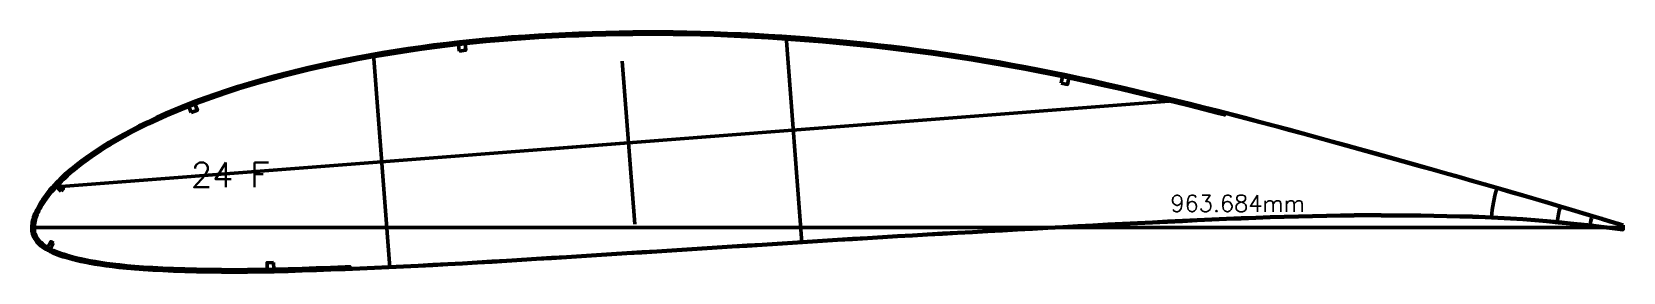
# Model space of a CAD drawing. Header units: metres. Extents: x -405 to 675, y -15418 to 133.
# Drawn here: x -361 to 602, y -4627 to -4482 of the extents above; entities that cross this region are included whole.
import ezdxf
from ezdxf.enums import TextEntityAlignment as Align

# ---------------------------------------------------------------- set-up
doc = ezdxf.new("R2010")
doc.units = ezdxf.units.M
for name, color, linetype, lineweight in [('FoilLayer', 7, 'Continuous', 50), ('RefFoilLayer', 7, 'Continuous', 50), ('StringerLayer', 7, 'Continuous', 50), ('SubLayer', 7, 'Continuous', 50), ('TextLayer', 7, 'Continuous', 50)]:
    doc.layers.add(name, color=color, linetype=linetype, lineweight=lineweight)
doc.styles.add('MSゴシック', font='romans')

msp = doc.modelspace()

# ---------------------------------------------------------------- texts
at = {"layer": 'TextLayer', "style": 'MSゴシック'}
msp.add_text('24 F', height=15, dxfattribs=at).set_placement((-265.01, -4575.68))
msp.add_text('963.684mm', height=10, dxfattribs=at).set_placement((409.57, -4593.48), align=Align.BOTTOM_RIGHT)

# ---------------------------------------------------------------- linework, layer by layer
at = {"layer": 'FoilLayer'}
msp.add_lwpolyline([(602.17, -4598.98), (599.22, -4598.04), (594.48, -4596.61), (589.35, -4595.02), (583.76, -4593.33), (577.65, -4591.52), (571.08, -4589.58), (564.13, -4587.51), (556.86, -4585.36), (549.38, -4583.15), (541.83, -4580.94), (534.22, -4578.77), (526.5, -4576.52), (518.69, -4574.22), (510.75, -4571.95), (502.68, -4569.65), (494.47, -4567.34), (486.11, -4564.99), (477.62, -4562.6), (469.03, -4560.19), (460.38, -4557.76), (451.7, -4555.33), (443.01, -4552.91), (434.33, -4550.49), (425.66, -4548.1), (416.99, -4545.71), (408.34, -4543.34), (399.72, -4541), (391.14, -4538.68), (382.57, -4536.4), (374.02, -4534.14), (365.49, -4531.91), (361.27, -4530.82), (361.01, -4531.84), (356.72, -4530.73), (348.24, -4528.57), (339.77, -4526.45), (331.31, -4524.36), (322.85, -4522.3), (314.4, -4520.27), (305.97, -4518.27), (297.6, -4516.31), (289.29, -4514.41), (281.03, -4512.56), (272.82, -4510.77), (264.63, -4509.05), (256.47, -4507.38), (248.32, -4505.76), (240.18, -4504.21), (232.06, -4502.71), (223.94, -4501.27), (215.83, -4499.89), (207.7, -4498.57), (199.57, -4497.31), (191.42, -4496.09), (183.25, -4494.94), (175.09, -4493.83), (166.91, -4492.78), (158.72, -4491.79), (150.52, -4490.85), (142.29, -4489.97), (134.04, -4489.13), (125.78, -4488.35), (117.52, -4487.61), (109.26, -4486.92), (101, -4486.29), (92.75, -4485.71), (84.51, -4485.18), (76.29, -4484.71), (68.07, -4484.3), (59.86, -4483.94), (51.65, -4483.64), (43.46, -4483.4), (35.27, -4483.22), (27.09, -4483.09), (18.92, -4483.03), (10.74, -4483.02), (2.57, -4483.08), (-5.61, -4483.19), (-13.77, -4483.35), (-21.93, -4483.58), (-30.07, -4483.86), (-38.19, -4484.2), (-46.3, -4484.6), (-54.4, -4485.06), (-62.46, -4485.58), (-70.49, -4486.15), (-78.46, -4486.78), (-86.38, -4487.47), (-94.24, -4488.24), (-102.07, -4489.08), (-109.89, -4490), (-117.7, -4490.98), (-125.48, -4492.04), (-133.23, -4493.16), (-140.96, -4494.36), (-148.64, -4495.62), (-156.29, -4496.95), (-163.88, -4498.34), (-171.43, -4499.81), (-178.91, -4501.35), (-186.33, -4502.95), (-193.69, -4504.63), (-200.97, -4506.38), (-208.19, -4508.21), (-215.36, -4510.11), (-222.43, -4512.06), (-229.36, -4514.05), (-236.15, -4516.1), (-242.79, -4518.22), (-249.29, -4520.4), (-255.65, -4522.65), (-261.87, -4524.97), (-267.95, -4527.35), (-273.87, -4529.78), (-279.62, -4532.26), (-285.18, -4534.77), (-290.54, -4537.31), (-295.68, -4539.84), (-300.59, -4542.36), (-305.23, -4544.85), (-309.6, -4547.3), (-313.69, -4549.7), (-317.52, -4552.06), (-321.09, -4554.36), (-324.42, -4556.6), (-327.5, -4558.77), (-330.36, -4560.86), (-333, -4562.88), (-335.43, -4564.82), (-337.68, -4566.7), (-339.74, -4568.53), (-341.65, -4570.3), (-343.42, -4572), (-345.05, -4573.65), (-346.56, -4575.24), (-347.95, -4576.78), (-349.24, -4578.27), (-350.42, -4579.72), (-351.52, -4581.12), (-352.52, -4582.49), (-353.45, -4583.81), (-354.31, -4585.1), (-355.09, -4586.35), (-355.81, -4587.58), (-356.47, -4588.78), (-357.07, -4589.91), (-357.6, -4591.02), (-358.07, -4592.14), (-358.49, -4593.24), (-358.87, -4594.27), (-359.17, -4595.26), (-359.41, -4596.26), (-359.6, -4597.25), (-359.75, -4598.21), (-359.84, -4599.14), (-359.88, -4600.06), (-359.87, -4600.91), (-359.81, -4601.77), (-359.67, -4602.63), (-359.46, -4603.49), (-359.16, -4604.35), (-358.8, -4605.21), (-358.35, -4606.05), (-357.83, -4606.87), (-357.23, -4607.68), (-356.54, -4608.46), (-355.77, -4609.23), (-354.92, -4609.98), (-354, -4610.7), (-353.01, -4611.41), (-351.93, -4612.08), (-350.78, -4612.73), (-349.54, -4613.36), (-348.21, -4613.97), (-346.78, -4614.56), (-345.26, -4615.15), (-343.65, -4615.73), (-341.92, -4616.3), (-340.09, -4616.88), (-338.14, -4617.45), (-336.05, -4618.01), (-333.82, -4618.57), (-331.42, -4619.11), (-328.83, -4619.65), (-326.03, -4620.19), (-323.02, -4620.72), (-319.77, -4621.26), (-316.25, -4621.78), (-312.45, -4622.28), (-308.32, -4622.75), (-303.83, -4623.19), (-298.95, -4623.61), (-293.68, -4624.01), (-288.02, -4624.37), (-281.97, -4624.69), (-275.54, -4624.96), (-268.74, -4625.18), (-261.6, -4625.35), (-254.17, -4625.48), (-246.54, -4625.58), (-238.76, -4625.61), (-230.85, -4625.59), (-222.8, -4625.48), (-214.58, -4625.32), (-206.21, -4625.11), (-197.73, -4624.86), (-189.14, -4624.58), (-180.44, -4624.26), (-171.65, -4623.93), (-168.7, -4623.81), (-168.66, -4624.86), (-162.78, -4624.63), (-153.95, -4624.26), (-145.13, -4623.88), (-136.28, -4623.45), (-127.4, -4623), (-118.47, -4622.54), (-109.53, -4622.07), (-100.6, -4621.58), (-91.68, -4621.08), (-82.74, -4620.54), (-73.76, -4619.98), (-64.74, -4619.42), (-55.7, -4618.86), (-46.64, -4618.3), (-37.57, -4617.74), (-28.48, -4617.16), (-19.37, -4616.58), (-10.25, -4616), (-1.13, -4615.43), (8, -4614.86), (17.12, -4614.29), (26.24, -4613.73), (35.35, -4613.15), (44.47, -4612.56), (53.59, -4611.98), (62.72, -4611.41), (71.84, -4610.84), (80.96, -4610.27), (90.08, -4609.69), (99.2, -4609.11), (108.32, -4608.52), (117.43, -4607.94), (126.52, -4607.36), (135.61, -4606.8), (144.7, -4606.24), (153.79, -4605.69), (162.87, -4605.14), (171.94, -4604.61), (181, -4604.08), (190.06, -4603.57), (199.14, -4603.08), (208.25, -4602.58), (217.35, -4602.08), (226.46, -4601.58), (235.57, -4601.07), (244.68, -4600.57), (253.78, -4600.07), (262.88, -4599.59), (271.98, -4599.1), (281.07, -4598.61), (290.14, -4598.13), (299.19, -4597.65), (308.22, -4597.19), (317.26, -4596.74), (326.31, -4596.31), (335.34, -4595.87), (344.33, -4595.44), (353.26, -4595.03), (362.13, -4594.64), (370.96, -4594.28), (379.75, -4593.94), (388.46, -4593.62), (397.08, -4593.34), (405.65, -4593.12), (414.21, -4592.93), (422.74, -4592.77), (431.19, -4592.61), (439.48, -4592.46), (447.62, -4592.4), (455.73, -4592.44), (463.84, -4592.48), (471.87, -4592.5), (479.79, -4592.59), (487.68, -4592.77), (495.56, -4592.95), (503.34, -4593.09), (511.02, -4593.28), (518.67, -4593.61), (526.37, -4594), (534.03, -4594.39), (541.49, -4594.81), (548.81, -4595.37), (556.09, -4596.01), (563.23, -4596.68), (570.14, -4597.34), (576.72, -4598.02), (582.94, -4598.71), (588.78, -4599.36), (594.2, -4599.99), (599.2, -4600.59), (602.29, -4601)], close=True, dxfattribs=at)
at = {"layer": 'RefFoilLayer'}
msp.add_lwpolyline([(602.3, -4598.55), (599.35, -4597.61), (594.61, -4596.18), (589.48, -4594.59), (583.88, -4592.9), (577.78, -4591.09), (571.21, -4589.15), (564.26, -4587.08), (556.99, -4584.93), (549.51, -4582.71), (541.95, -4580.51), (534.34, -4578.34), (526.62, -4576.09), (518.81, -4573.79), (510.87, -4571.51), (502.8, -4569.21), (494.59, -4566.91), (486.23, -4564.55), (477.74, -4562.16), (469.15, -4559.75), (460.5, -4557.33), (451.82, -4554.9), (443.13, -4552.47), (434.45, -4550.06), (425.78, -4547.66), (417.11, -4545.28), (408.46, -4542.91), (399.84, -4540.56), (391.25, -4538.25), (382.69, -4535.96), (374.14, -4533.71), (365.6, -4531.48), (357.09, -4529.28), (348.61, -4527.12), (340.13, -4524.99), (331.67, -4522.9), (323.2, -4520.84), (314.75, -4518.81), (306.31, -4516.81), (297.93, -4514.85), (289.62, -4512.94), (281.35, -4511.09), (273.13, -4509.31), (264.94, -4507.58), (256.76, -4505.91), (248.6, -4504.29), (240.45, -4502.73), (232.32, -4501.23), (224.2, -4499.79), (216.07, -4498.41), (207.93, -4497.09), (199.79, -4495.82), (191.63, -4494.61), (183.46, -4493.45), (175.28, -4492.34), (167.09, -4491.29), (158.89, -4490.3), (150.68, -4489.36), (142.44, -4488.48), (134.18, -4487.64), (125.91, -4486.85), (117.64, -4486.12), (109.37, -4485.43), (101.1, -4484.79), (92.85, -4484.21), (84.6, -4483.69), (76.36, -4483.22), (68.13, -4482.8), (59.91, -4482.45), (51.7, -4482.15), (43.49, -4481.9), (35.29, -4481.72), (27.1, -4481.59), (18.92, -4481.53), (10.73, -4481.52), (2.55, -4481.58), (-5.64, -4481.69), (-13.81, -4481.85), (-21.98, -4482.08), (-30.13, -4482.36), (-38.27, -4482.7), (-46.39, -4483.1), (-54.49, -4483.56), (-62.57, -4484.08), (-70.61, -4484.65), (-78.59, -4485.28), (-86.52, -4485.98), (-94.4, -4486.74), (-102.25, -4487.59), (-110.08, -4488.51), (-117.9, -4489.5), (-125.69, -4490.55), (-133.46, -4491.68), (-141.2, -4492.88), (-148.9, -4494.14), (-156.56, -4495.47), (-164.17, -4496.87), (-171.73, -4498.34), (-179.23, -4499.88), (-186.67, -4501.49), (-194.04, -4503.17), (-201.34, -4504.92), (-208.58, -4506.76), (-215.75, -4508.66), (-222.84, -4510.61), (-229.8, -4512.61), (-236.61, -4514.67), (-243.27, -4516.79), (-249.79, -4518.99), (-256.18, -4521.25), (-262.42, -4523.58), (-268.52, -4525.96), (-274.46, -4528.41), (-280.23, -4530.89), (-285.82, -4533.41), (-291.2, -4535.96), (-296.37, -4538.51), (-301.3, -4541.04), (-305.96, -4543.54), (-310.36, -4546), (-314.48, -4548.43), (-318.34, -4550.8), (-321.93, -4553.12), (-325.28, -4555.38), (-328.39, -4557.56), (-331.27, -4559.67), (-333.94, -4561.71), (-336.4, -4563.67), (-338.67, -4565.58), (-340.76, -4567.43), (-342.7, -4569.22), (-344.48, -4570.95), (-346.14, -4572.62), (-347.67, -4574.24), (-349.09, -4575.8), (-350.4, -4577.32), (-351.61, -4578.8), (-352.72, -4580.23), (-353.75, -4581.63), (-354.7, -4582.98), (-355.58, -4584.3), (-356.38, -4585.59), (-357.12, -4586.85), (-357.8, -4588.08), (-358.43, -4589.27), (-358.98, -4590.44), (-359.47, -4591.6), (-359.9, -4592.73), (-360.3, -4593.83), (-360.63, -4594.91), (-360.89, -4595.98), (-361.09, -4597.03), (-361.24, -4598.06), (-361.34, -4599.07), (-361.38, -4600.06), (-361.37, -4601.03), (-361.29, -4602.02), (-361.13, -4603), (-360.88, -4603.98), (-360.54, -4604.96), (-360.12, -4605.92), (-359.62, -4606.86), (-359.03, -4607.78), (-358.35, -4608.67), (-357.59, -4609.53), (-356.76, -4610.36), (-355.85, -4611.16), (-354.86, -4611.93), (-353.8, -4612.67), (-352.67, -4613.39), (-351.46, -4614.07), (-350.16, -4614.72), (-348.79, -4615.35), (-347.32, -4615.96), (-345.77, -4616.56), (-344.12, -4617.15), (-342.37, -4617.74), (-340.51, -4618.32), (-338.53, -4618.9), (-336.41, -4619.47), (-334.15, -4620.03), (-331.72, -4620.58), (-329.11, -4621.12), (-326.3, -4621.66), (-323.26, -4622.2), (-319.99, -4622.74), (-316.45, -4623.27), (-312.62, -4623.77), (-308.46, -4624.25), (-303.95, -4624.69), (-299.06, -4625.1), (-293.77, -4625.5), (-288.1, -4625.87), (-282.03, -4626.19), (-275.59, -4626.46), (-268.78, -4626.68), (-261.63, -4626.85), (-254.19, -4626.98), (-246.55, -4627.08), (-238.75, -4627.11), (-230.83, -4627.09), (-222.77, -4626.98), (-214.55, -4626.82), (-206.17, -4626.61), (-197.68, -4626.36), (-189.08, -4626.08), (-180.38, -4625.76), (-171.59, -4625.42), (-162.77, -4625.08), (-153.93, -4624.71), (-145.11, -4624.33), (-136.26, -4623.9), (-127.37, -4623.45), (-118.45, -4622.99), (-109.51, -4622.52), (-100.57, -4622.03), (-91.65, -4621.52), (-82.71, -4620.99), (-73.73, -4620.43), (-64.72, -4619.87), (-55.68, -4619.31), (-46.62, -4618.75), (-37.55, -4618.19), (-28.45, -4617.61), (-19.34, -4617.03), (-10.22, -4616.45), (-1.1, -4615.88), (8.02, -4615.31), (17.15, -4614.74), (26.26, -4614.17), (35.38, -4613.6), (44.5, -4613.01), (53.62, -4612.43), (62.74, -4611.86), (71.87, -4611.29), (80.99, -4610.72), (90.11, -4610.14), (99.23, -4609.56), (108.35, -4608.97), (117.45, -4608.39), (126.55, -4607.81), (135.64, -4607.24), (144.73, -4606.69), (153.82, -4606.14), (162.9, -4605.59), (171.96, -4605.05), (181.02, -4604.53), (190.08, -4604.02), (199.17, -4603.53), (208.27, -4603.03), (217.38, -4602.53), (226.49, -4602.02), (235.6, -4601.52), (244.7, -4601.02), (253.8, -4600.52), (262.9, -4600.04), (272, -4599.55), (281.09, -4599.06), (290.16, -4598.57), (299.21, -4598.1), (308.24, -4597.64), (317.28, -4597.19), (326.33, -4596.76), (335.36, -4596.32), (344.35, -4595.89), (353.28, -4595.48), (362.15, -4595.09), (370.98, -4594.73), (379.77, -4594.39), (388.47, -4594.07), (397.09, -4593.79), (405.66, -4593.57), (414.22, -4593.38), (422.75, -4593.22), (431.2, -4593.06), (439.49, -4592.91), (447.62, -4592.85), (455.73, -4592.89), (463.84, -4592.93), (471.87, -4592.95), (479.78, -4593.04), (487.67, -4593.22), (495.55, -4593.4), (503.33, -4593.54), (511, -4593.73), (518.64, -4594.06), (526.34, -4594.45), (534, -4594.84), (541.46, -4595.26), (548.77, -4595.82), (556.04, -4596.46), (563.19, -4597.13), (570.09, -4597.79), (576.67, -4598.47), (582.89, -4599.16), (588.72, -4599.8), (594.15, -4600.43), (599.14, -4601.04), (602.24, -4601.44)], close=True, dxfattribs=at)
at = {"layer": 'StringerLayer'}
for points in [[(-102.59, -4493.16), (-98.61, -4492.73), (-99.04, -4488.75), (-103.01, -4489.18), (-102.59, -4493.16)], [(261.92, -4512.56), (265.83, -4513.39), (266.66, -4509.47), (262.75, -4508.65), (261.92, -4512.56)], [(-264.87, -4530.44), (-261.15, -4528.98), (-262.6, -4525.26), (-266.33, -4526.72), (-264.87, -4530.44)], [(-343.62, -4577.96), (-342.25, -4576.51), (-345.15, -4573.76), (-346.52, -4575.21), (-343.62, -4577.96)], [(-348.17, -4609.61), (-349.92, -4608.63), (-351.88, -4612.11), (-350.14, -4613.09), (-348.17, -4609.61)], [(-214.94, -4621.32), (-218.94, -4621.4), (-218.86, -4625.4), (-214.86, -4625.32), (-214.94, -4621.32)]]:
    msp.add_lwpolyline(points, dxfattribs=at)
at = {"layer": 'SubLayer'}
for p, q in [((95.35, -4484.39), (104.95, -4609.19)), ((-154.57, -4495.12), (-144.63, -4624.3)), ((-3.8, -4499.3), (3.8, -4598.12)), ((332.57, -4523.12), (-348.86, -4575.55)), ((-49.37, -4552.51), (49.37, -4544.91)), ((-361.38, -4600), (602.3, -4600))]:
    msp.add_line(p, q, dxfattribs=at)
for radius, start, end in [(80, 162.79468, 175.55954), (40, 161.87493, 175.13555), (20, 160.26386, 176.11454)]:
    msp.add_arc((602.3, -4600), radius, start, end, dxfattribs=at)

msp.set_redraw_order([(e.dxf.handle, doc.entitydb.next_handle()) for e in msp.query("TEXT MTEXT ATTDEF DIMENSION ARC_DIMENSION")])  # texts and dimensions are drawn at this point

doc.saveas('drawing.dxf')
